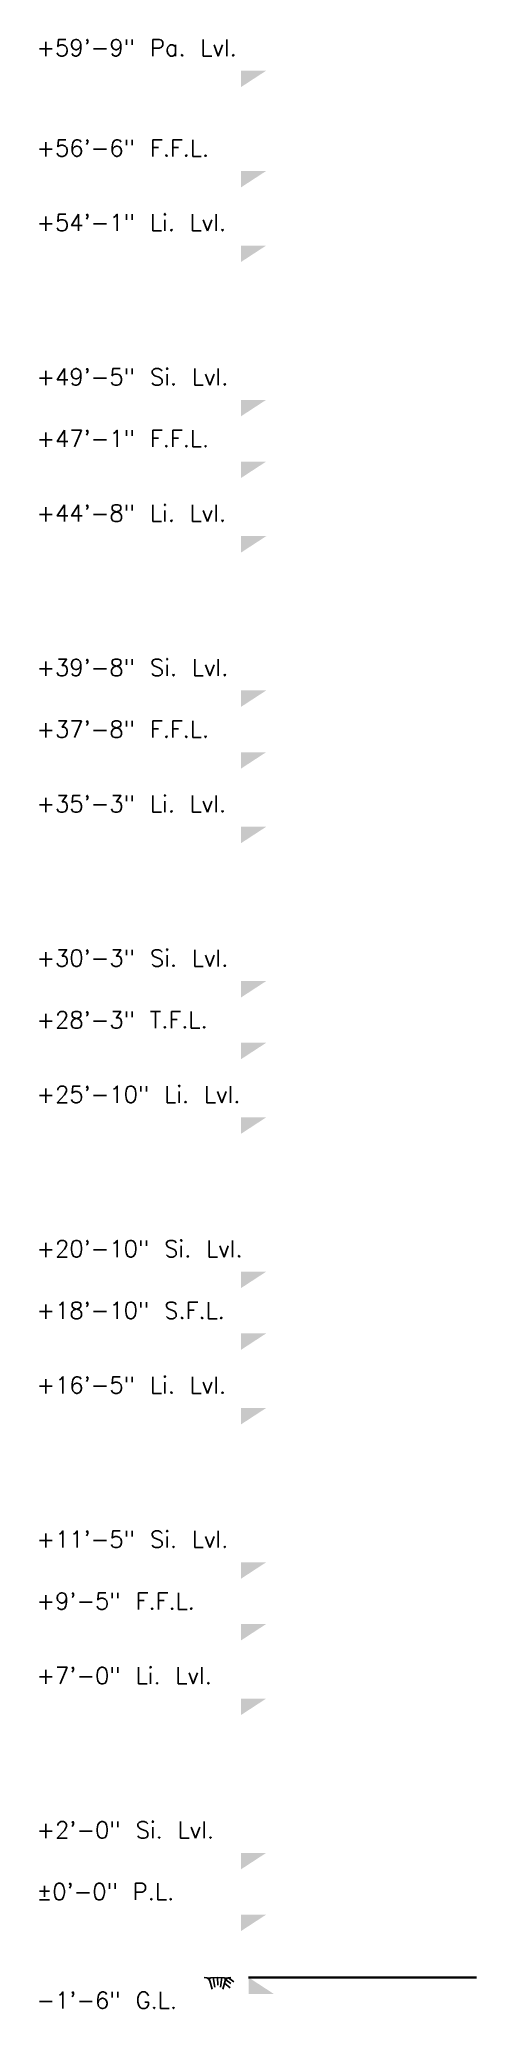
# Model space of a CAD drawing. Header units: feet. Extents: x 109753 to 150441, y 47761 to 75080.
# Drawn here: x 111775 to 111945, y 73746 to 74512 of the extents above; entities that cross this region are included whole.
import ezdxf

# ---------------------------------------------------------------- set-up
doc = ezdxf.new("R2010")
doc.units = ezdxf.units.FT
doc.header["$LTSCALE"] = 50
doc.header["$MEASUREMENT"] = 0
doc.layers.add('ELEVATION', color=95, linetype='Continuous', lineweight=35)
doc.layers.add('TEXT', color=181, linetype='Continuous', lineweight=13)
doc.styles.get("Standard").update_dxf_attribs({"font": 'txt.shx', "height": 6})

msp = doc.modelspace()

# ---------------------------------------------------------------- texts
at = {"layer": 'TEXT', "ltscale": 15}
for s, p in [('+59\'-9" Pa. Lvl.', (111773.91, 74505.39)), ('+56\'-6" F.F.L.', (111773.91, 74466.39)), ('+54\'-1" Li. Lvl.', (111773.91, 74437.39)), ('+49\'-5" Si. Lvl.', (111773.91, 74377.39)), ('+47\'-1" F.F.L.', (111773.91, 74353.39)), ('+44\'-8" Li. Lvl.', (111773.91, 74324.39)), ('+39\'-8" Si. Lvl.', (111773.91, 74264.39)), ('+37\'-8" F.F.L.', (111773.91, 74240.39)), ('+35\'-3" Li. Lvl.', (111773.91, 74211.39)), ('+30\'-3" Si. Lvl.', (111773.91, 74151.39)), ('+28\'-3" T.F.L.', (111773.91, 74127.39)), ('+25\'-10" Li. Lvl.', (111773.91, 74098.39)), ('+20\'-10" Si. Lvl.', (111773.91, 74038.39)), ('+18\'-10" S.F.L.', (111773.91, 74014.39)), ('+16\'-5" Li. Lvl.', (111773.91, 73985.39)), ('+11\'-5" Si. Lvl.', (111773.91, 73925.39)), ('+9\'-5" F.F.L.', (111773.91, 73901.39)), ('+7\'-0" Li. Lvl.', (111773.91, 73872.39)), ('+2\'-0" Si. Lvl.', (111773.91, 73812.39)), ('%%P0\'-0" P.L.', (111773.91, 73788.39)), ('-1\'-6" G.L.', (111773.91, 73746.15))]:
    msp.add_text(s, height=6.48, dxfattribs=at).set_placement(p)

# ---------------------------------------------------------------- blocks, each defined once
blk = doc.blocks.new('GANBAN-C')
at = {"color": 0}
for p, q in [((0, 0), (0.5, -0.06)), ((0, 0), (0.5, -0.06)), ((2.36, 0), (1.24, -0.04)), ((2.36, 0), (1.24, -0.04)), ((2.36, 0), (2.28, -1.37)), ((2.36, 0), (3.49, -0.04)), ((2.36, 0), (3.49, -0.04)), ((4.73, 0), (4.23, -0.06)), ((4.73, 0), (4.23, -0.06)), ((0.39, -0.05), (-0.57, -0.77)), ((0.86, -0.44), (-0.03, -1.08)), ((1.13, -1.03), (0.11, -1.85)), ((0.97, -0.42), (1.01, -0.6)), ((0.97, -0.42), (1.01, -0.6)), ((1.01, -0.6), (1.41, -2.1)), ((1.24, -1.45), (1.2, -1.48)), ((1.59, -0.03), (1.81, -1.7)), ((3.1, -0.03), (2.82, -1.71)), ((3.71, -0.6), (3.32, -2.1)), ((3.76, -0.42), (3.71, -0.6)), ((3.76, -0.42), (3.71, -0.6))]:
    blk.add_line(p, q, dxfattribs=at)
for centre, radius, start, end in [((0, -1.05), 1.11, 23.9174, 63.116), ((0, -1.05), 1.11, 23.9174, 63.116), ((1.26, -0.34), 0.3, 92.2906, 195.5241), ((1.26, -0.34), 0.3, 92.2906, 195.5241), ((3.47, -0.34), 0.3, 344.4759, 87.7094), ((3.47, -0.34), 0.3, 344.4759, 87.7094), ((4.73, -1.05), 1.11, 116.884, 156.0826), ((4.73, -1.05), 1.11, 116.884, 156.0826)]:
    blk.add_arc(centre, radius, start, end, dxfattribs=at)
for points in [[(0, 0), (2.36, 0), (0.5, -0.06), (1.24, -0.04)], [(2.36, 0), (4.73, 0), (3.49, -0.04), (4.23, -0.06)], [(0.5, -0.06), (1.24, -0.04), (1.01, -0.18)], [(0.5, -0.06), (1.01, -0.18), (0.92, -0.43), (0.97, -0.42)], [(0.92, -0.43), (0.92, -0.43), (0.5, -0.06)], [(0.5, -0.06), (0.92, -0.43), (0.97, -0.42)], [(0.5, -0.06), (1.01, -0.6), (0.92, -0.43)], [(0.97, -0.42), (0.92, -0.43), (1.01, -0.6)], [(3.49, -0.04), (4.23, -0.06), (3.72, -0.17)], [(4.23, -0.06), (3.76, -0.42), (3.71, -0.6)], [(3.72, -0.17), (4.23, -0.06), (3.76, -0.42), (3.8, -0.45)]]:
    blk.add_solid(points, dxfattribs=at)

# ---------------------------------------------------------------- hatches: boundary and pattern name
at = {"ltscale": 15}
for points in [[(111853.38, 74499.7), (111863.23, 74499.7), (111853.38, 74493.27)], [(111853.38, 74460.7), (111863.23, 74460.7), (111853.38, 74454.27)], [(111853.38, 74431.7), (111863.23, 74431.7), (111853.38, 74425.27)], [(111853.38, 74371.7), (111863.23, 74371.7), (111853.38, 74365.27)], [(111853.38, 74347.7), (111863.23, 74347.7), (111853.38, 74341.27)], [(111853.38, 74318.7), (111863.23, 74318.7), (111853.38, 74312.27)], [(111853.38, 74258.7), (111863.23, 74258.7), (111853.38, 74252.27)], [(111853.38, 74234.7), (111863.23, 74234.7), (111853.38, 74228.27)], [(111853.38, 74205.7), (111863.23, 74205.7), (111853.38, 74199.27)], [(111853.38, 74145.7), (111863.23, 74145.7), (111853.38, 74139.27)], [(111853.38, 74121.7), (111863.23, 74121.7), (111853.38, 74115.27)], [(111853.38, 74092.7), (111863.23, 74092.7), (111853.38, 74086.27)], [(111853.38, 74032.7), (111863.23, 74032.7), (111853.38, 74026.27)], [(111853.38, 74008.7), (111863.23, 74008.7), (111853.38, 74002.27)], [(111853.38, 73979.7), (111863.23, 73979.7), (111853.38, 73973.27)], [(111853.38, 73919.7), (111863.23, 73919.7), (111853.38, 73913.27)], [(111853.38, 73895.7), (111863.23, 73895.7), (111853.38, 73889.27)], [(111853.38, 73866.7), (111863.23, 73866.7), (111853.38, 73860.27)], [(111853.38, 73806.7), (111863.23, 73806.7), (111853.38, 73800.27)], [(111853.38, 73782.7), (111863.23, 73782.7), (111853.38, 73776.27)], [(111856.38, 73751.84), (111866.23, 73751.84), (111856.38, 73758.27)]]:
    msp.add_hatch(color=5, dxfattribs=at).paths.add_polyline_path(points)

# ---------------------------------------------------------------- linework, layer by layer
at = {"layer": 'ELEVATION'}
msp.add_line((111945.08, 73758.27), (111856.38, 73758.27), dxfattribs=at)

# ---------------------------------------------------------------- block references
at = {"color": 5, "ltscale": 15, "xscale": -2.197265625, "yscale": 2.197265625, "zscale": 2.197265625}
msp.add_blockref('GANBAN-C', (111849.46, 73758.27), dxfattribs=at)

msp.set_redraw_order([(e.dxf.handle, doc.entitydb.next_handle()) for e in msp.query("TEXT MTEXT ATTDEF DIMENSION ARC_DIMENSION")])  # texts and dimensions are drawn at this point

doc.saveas('drawing.dxf')
